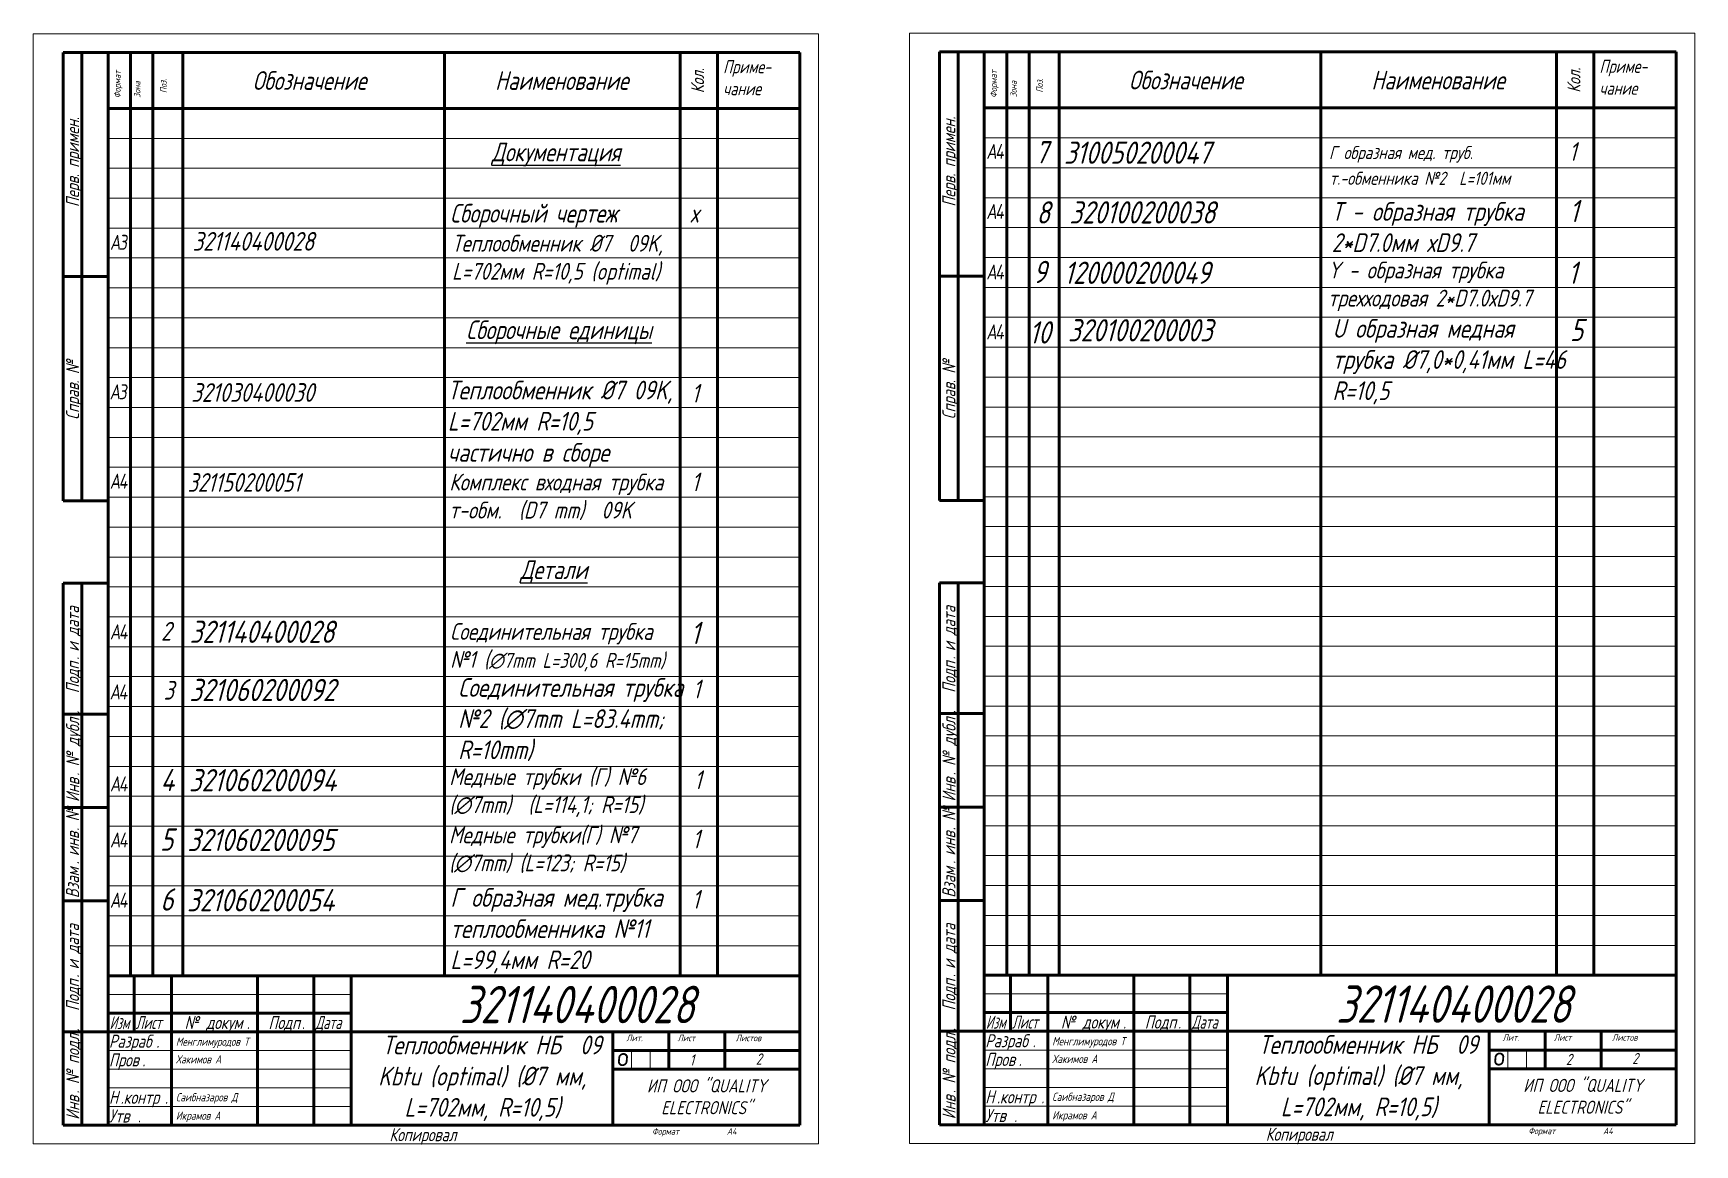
# Model space of a CAD drawing. Header units: millimetres. Extents: x 937859 to 970574, y 987894 to 996517.
# Drawn here: x 966115 to 967003, y 992896 to 993491 of the extents above; entities that cross this region are included whole.
import ezdxf

# ---------------------------------------------------------------- set-up
doc = ezdxf.new("R2010")
doc.units = ezdxf.units.MM
doc.header["$LTSCALE"] = 0.5
doc.linetypes.add('K5LT_BASIC', pattern=[0])
doc.linetypes.add('K5LT_THIN', pattern=[0])
doc.styles.add('KTEXTSTYLE', font='GOST_A.TTF', dxfattribs={"width": 0.96, "oblique": 15, "height": 8})
doc.styles.get("Standard").update_dxf_attribs({"font": 'GOST_A.TTF', "oblique": 15})
doc.styles.add('Table text', font='GOST_A.TTF', dxfattribs={"oblique": 15, "height": 2.8})

msp = doc.modelspace()

# ---------------------------------------------------------------- texts
at = {"style": 'KTEXTSTYLE', "oblique": 15, "width": 0.965}
for s, p in [('и дата', (966139.313, 993160.018)), ('и дата', (966608.027, 993160.266)), ('Подп', (966139.313, 993137.728)), ('. ', (966139.313, 993155.539)), ('Подп', (966608.027, 993137.975)), ('. ', (966608.027, 993155.786)), ('.', (966139.384, 993126.732)), ('.', (966608.097, 993126.979)), ('дубл', (966139.384, 993109.404)), ('дубл', (966608.097, 993109.651)), ('. № ', (966139.384, 993093.524)), ('. № ', (966608.097, 993093.772)), ('Инв', (966139.384, 993079.557)), ('Инв', (966608.097, 993079.805)), ('. №', (966139.313, 993064.094)), ('. №', (966608.027, 993064.342)), ('инв', (966139.313, 993050.63)), ('инв', (966608.027, 993050.878)), ('Взам', (966139.313, 993028.098)), ('. ', (966139.313, 993046.15)), ('Взам', (966608.027, 993028.346)), ('. ', (966608.027, 993046.398)), ('и дата', (966139.313, 992990.018)), ('и дата', (966608.027, 992990.266)), ('. ', (966139.313, 992985.539)), ('. ', (966608.027, 992985.786)), ('Подп', (966139.313, 992967.728)), ('Подп', (966608.027, 992967.975)), ('подл', (966139.384, 992939.404)), ('.', (966139.384, 992956.732)), ('подл', (966608.097, 992939.651)), ('.', (966608.097, 992956.979)), ('. № ', (966139.384, 992923.524)), ('. № ', (966608.097, 992923.772)), ('Инв', (966139.384, 992909.557)), ('Инв', (966608.097, 992909.805))]:
    msp.add_text(s, height=7, rotation=90.000003, dxfattribs=at).set_placement(p)
at = {"style": 'KTEXTSTYLE', "oblique": 15}
for s, width, p in [('Изм', 0.797, (966155.583, 992957.995)), ('Лист', 0.816, (966169.555, 992958.065)), ('№ ', 0.965, (966195.721, 992958.065)), ('докум', 0.965, (966207.255, 992958.065)), ('Подп', 0.965, (966240.574, 992958.065)), ('Дата', 0.816, (966265.682, 992958.06)), ('Изм', 0.797, (966624.296, 992958.243)), ('.', 0.797, (966636.361, 992958.243)), ('Лист', 0.816, (966638.268, 992958.313)), ('№ ', 0.965, (966664.435, 992958.313)), ('докум', 0.965, (966675.968, 992958.313)), ('.', 0.965, (966697.642, 992958.313)), ('Подп', 0.965, (966709.287, 992958.313)), ('.', 0.965, (966727.098, 992958.313)), ('Дата', 0.816, (966734.395, 992958.308)), ('Разраб', 0.965, (966155.279, 992948.065)), ('.', 0.797, (966167.648, 992957.995)), ('.', 0.965, (966228.929, 992958.065)), ('.', 0.965, (966258.385, 992958.065)), ('Разраб', 0.965, (966623.992, 992948.313)), ('Пров', 0.965, (966155.279, 992938.065)), ('.', 0.965, (966180.574, 992948.065)), ('Пров', 0.965, (966623.992, 992938.313)), ('.', 0.965, (966649.287, 992948.313)), ('.', 0.965, (966173.09, 992938.065)), ('.', 0.965, (966641.803, 992938.313)), ('Н', 0.965, (966155.279, 992918.065)), ('Н', 0.965, (966623.992, 992918.313)), ('Утв', 0.965, (966155.279, 992908.065)), ('.', 0.965, (966161.502, 992918.065)), ('контр', 0.965, (966163.084, 992918.065)), ('.', 0.965, (966185.187, 992918.065)), ('Утв', 0.965, (966623.992, 992908.313)), ('.', 0.965, (966630.215, 992918.313)), ('контр', 0.965, (966631.797, 992918.313)), ('.', 0.965, (966653.9, 992918.313)), ('.', 0.965, (966170.676, 992908.065)), ('.', 0.965, (966639.389, 992908.313)), ('Копировал', 0.965, (966305.279, 992898.06)), ('Копировал', 0.965, (966773.992, 992898.308))]:
    msp.add_text(s, height=7, dxfattribs=dict(at, width=width)).set_placement(p)
at = {"attachment_point": 1, "style": 'KTEXTSTYLE'}
for s, insert, char_height, width in [('{\\Q15;\\W0.965;Приме-}', (966483.762, 993476.415), 7, 45.10717), ('{\\Q15;\\W0.965;Приме-}', (966952.475, 993476.662), 7, 45.10717), ('{\\Q15;\\W0.965;Обозначение}', (966232.118, 993470.55), 10, 90.64879), ('{\\Q15;\\W0.965;Наименование}', (966361.811, 993470.55), 10, 64.65555), ('{\\Q15;\\W0.965;Обозначение}', (966700.831, 993470.798), 10, 90.64879), ('{\\Q15;\\W0.965;Наименование}', (966830.524, 993470.798), 10, 64.65555), ('{\\Q15;\\W0.965;чание}', (966483.762, 993464.686), 7, 50.46796), ('{\\Q15;\\W0.965;чание}', (966952.475, 993464.934), 7, 50.46796), ('{\\Q15;\\W0.965;\\LДокументация}', (966359.958, 993432.326), 10, 73.33507), ('{\\Q15;\\W0.965;Сборочный чертеж}', (966337.762, 993399.55), 10, 148.01606), ('{\\Q15;\\W0.965;\\LСборочные единицы}', (966346.351, 993337.177), 10, 126.27359), ('{\\Q15;\\W0.965;\\LДетали}', (966375.241, 993208.83), 10, 40.88115)]:
    msp.add_mtext(s, dxfattribs=dict(at, insert=insert, char_height=char_height, width=width))
at = {"char_height": 5, "attachment_point": 1, "rotation": 90, "style": 'KTEXTSTYLE'}
for s, insert in [('\\H3.5;\\W0.965;\\Q15;\\Q15;\\W0.946;Формат', (966157.996, 993456.033)), ('\\H3.5;\\W0.965;\\Q15;\\Q15;\\W0.946;Формат', (966626.709, 993456.281)), ('\\H3.5;\\W0.965;\\Q15;\\Q15;Зона', (966168.608, 993456.31)), ('\\H3.5;\\W0.965;\\Q15;\\Q15;Поз.', (966182.608, 993458.857)), ('\\H3.5;\\W0.965;\\Q15;\\Q15;Зона', (966637.322, 993456.558)), ('\\H3.5;\\W0.965;\\Q15;\\Q15;Поз.', (966651.322, 993459.104))]:
    msp.add_mtext(s, dxfattribs=dict(at, insert=insert))
at = {"char_height": 7, "attachment_point": 1, "style": 'KTEXTSTYLE'}
for s, insert, width, rotation in [('{\\Q15;\\W0.965;Кол.}', (966466.608, 993458.764), 23.47075, 90), ('{\\Q15;\\W0.965;Кол.}', (966935.322, 993459.012), 23.47075, 90), ('{\\Q15;\\W0.965;Перв. примен.}', (966132.308, 993397.836), 79.52135, 90.000003), ('{\\Q15;\\W0.965;Перв. примен.}', (966601.022, 993398.084), 79.52135, 90.000003), ('{\\Q15;\\W0.965;Справ. №}', (966132.308, 993284.063), 58.18247, 90.000003), ('{\\Q15;\\W0.965;Справ. №}', (966601.022, 993284.311), 58.18247, 90.000003)]:
    msp.add_mtext(s, dxfattribs=dict(at, insert=insert, width=width, rotation=rotation))
at = {"attachment_point": 1, "style": 'KTEXTSTYLE'}
for s, insert, char_height in [('{\\Q9;\\W0.965;\\T0.75;А4}', (966624.55, 993431.617), 8), ('{\\H2x;\\Q15;\\W0.965;1}', (966936.178, 993432.539), 5), ('{\\Q15;\\W0.965;х}', (966466.164, 993399.55), 10), ('{\\Q9;\\W0.965;\\T0.75;А4}', (966624.55, 993399.507), 8), ('{\\Q9;\\W0.965;\\T0.75;А3}', (966155.837, 993383.015), 8), ('{\\Q9;\\W0.965;\\T0.75;А4}', (966624.55, 993367.12), 8), ('{\\Q9;\\W0.965;\\T0.75;А4}', (966624.55, 993335.075), 8), ('{\\Q9;\\W0.965;\\T0.75;А3}', (966155.674, 993303.015), 8), ('{\\H2x;\\Q15;\\W0.965;1}', (966466.825, 993303.265), 5), ('{\\Q9;\\W0.965;\\T0.75;А4}', (966155.746, 993255.209), 8), ('{\\H2x;\\Q15;\\W0.965;1}', (966466.825, 993255.825), 5), ('{\\Q9;\\W0.965;\\T0.75;А4}', (966155.837, 993174.613), 8), ('{\\Q9;\\W0.965;\\T0.75;А4}', (966155.697, 993142.459), 8), ('{\\H2x;\\Q15;\\W0.965;3}', (966184.476, 993144.323), 5), ('{\\H2x;\\Q15;\\W0.965;1}', (966467.594, 993145.003), 5), ('{\\Q9;\\W0.965;\\T0.75;А4}', (966155.837, 993093.235), 8), ('{\\H2x;\\Q15;\\W0.965;1}', (966468.265, 993096.473), 5), ('{\\Q9;\\W0.965;\\T0.75;А4}', (966155.837, 993063.251), 8), ('{\\H2x;\\Q15;\\W0.965;1}', (966467.281, 993064.736), 5), ('{\\Q9;\\W0.965;\\T0.75;А4}', (966155.837, 993031.029), 8), ('{\\H2x;\\Q15;\\W0.965;1}', (966467.111, 993032.473), 5), ('\\H3.5;\\W0.965;\\Q15;\\Q15;Лит.', (966431.983, 992955.07), 5), ('\\H3.5;\\W0.965;\\Q15;\\Q15;Лист', (966459.413, 992955.07), 5), ('\\H3.5;\\W0.965;\\Q15;\\Q15;Листов', (966490.523, 992955.07), 5), ('\\H3.5;\\W0.965;\\Q15;\\Q15;Лит.', (966900.696, 992955.318), 5), ('\\H3.5;\\W0.965;\\Q15;\\Q15;Лист', (966928.126, 992955.318), 5), ('\\H3.5;\\W0.965;\\Q15;\\Q15;Листов', (966959.236, 992955.318), 5), ('{\\Q15;\\W0.965;1}', (966465.904, 992944.592), 6), ('{\\Q15;\\W0.965;2}', (966501.265, 992945.05), 6), ('{\\Q15;\\W0.965;2}', (966934.617, 992944.84), 6), ('{\\Q15;\\W0.965;2}', (966969.978, 992945.298), 6), ('\\H3.5;\\W0.965;\\Q15;\\Q15;Формат', (966445.762, 992905.07), 5), ('\\H3.5;\\W0.965;\\Q15;\\Q15;A4', (966485.762, 992905.07), 5), ('\\H3.5;\\W0.965;\\Q15;\\Q15;Формат', (966914.475, 992905.318), 5), ('\\H3.5;\\W0.965;\\Q15;\\Q15;A4', (966954.475, 992905.318), 5)]:
    msp.add_mtext(s, dxfattribs=dict(at, insert=insert, char_height=char_height))
at = {"attachment_point": 1, "style": 'Table text'}
for s, width, gutter_width, heights, insert, char_height in [('7', 3.95012, 13.929, [0], (966650.72, 993433.158), 11.9), ('310050200047', 48.47861, 13.929, [0], (966666.114, 993432.894), 11.9), ('Г образная мед. труб. ', 124.13268, 13.929, [0], (966807.853, 993430.512), 7), ('т.-обменника №2  L=101мм', 124.13268, 13.929, [0], (966808.165, 993416.749), 7), ('8', 3.95012, 13.929, [0], (966651.321, 993400.943), 11.9), ('320100200038', 48.47861, 13.929, [0], (966669.007, 993400.958), 11.9), ('Т - образная трубка 2*D7.0мм хD9.7', 124.45131, 0, [36.364], (966809.314, 993400.498), 10), ('1', 4.39678, 13.929, [0], (966936.378, 993401.665), 11.9), ('9', 3.95012, 13.929, [0], (966649.596, 993369.098), 11.9), ('120000200049', 48.47861, 13.929, [0], (966666.123, 993368.662), 11.9), ('Y - образная трубка трехходовая 2*D7.0хD9.7', 126, 13.929, [0], (966807.278, 993368.641), 9), ('1', 4.39678, 13.929, [0], (966935.697, 993368.669), 11.9), ('10', 3.95012, 13.929, [0], (966647.475, 993336.731), 11.9), ('320100200003', 48.47861, 13.929, [0], (966668.185, 993337.882), 11.9), ('U образная медная трубка %%C7,0*0,41мм L=46 R=10,5', 125.09557, 13.929, [0], (966809.709, 993337.945), 10), ('5', 4.39678, 13.929, [0], (966936.735, 993338.048), 11.9), ('Теплообменник %%C7 09K, L=702мм R=10,5 частично в сборе', 125.79032, 13.929, [0], (966336.513, 993304.936), 10), ('2', 3.95012, 13.929, [0], (966183.107, 993175.921), 10), ('321140400028', 48.47861, 13.929, [0], (966198.447, 993176.575), 11.9), ('Соединительная трубка №1 ({\\H0.88889x;∅7mm L=300,6 R=15mm)}', 125.75919, 13.929, [0], (966337.758, 993175.304), 9), ('1', 4.39678, 13.929, [0], (966466.299, 993175.956), 11.9), ('Соединительная трубка №2 (∅7mm L=83.4mm; R=10mm)', 124.48018, 13.929, [0], (966342.075, 993145.817), 10), ('321060200092', 48.47861, 13.929, [0], (966198.321, 993145.413), 11.9), ('4', 3.95012, 13.929, [0], (966182.852, 993097.27), 11.9), ('321060200094', 48.47861, 13.929, [0], (966198.047, 993097.16), 11.9), ('Медные трубки (Г) №6   (∅7mm)  (L=114,1; R=15)', 132.33917, 13.929, [0], (966337.286, 993097.636), 9), ('Медные трубки(Г) №7 (∅7mm) (L=123; R=15)', 132.78675, 13.929, [0], (966337.186, 993066.467), 9), ('5', 3.95012, 13.929, [0], (966182.62, 993065.401), 11.9), ('321060200095', 48.47861, 13.929, [0], (966197.273, 993065.195), 11.9), ('6', 3.95012, 13.929, [0], (966182.729, 993033.341), 11.9), ('321060200054', 48.47861, 13.929, [0], (966197.029, 993032.956), 11.9), ('Г образная мед.трубка теплообменника №11 L=99,4мм R=20', 130.02493, 13.929, [0], (966337.894, 993033.468), 10)]:
    msp.add_mtext_dynamic_manual_height_columns(s, width=width, gutter_width=gutter_width, heights=heights, dxfattribs=dict(at, insert=insert, char_height=char_height))
at = {"attachment_point": 1}
for s, insert, char_height, width in [('  321140400028', (966189.703, 993384.516), 10, 91.95764), ('Теплообменник %%C7  09K, L=702мм R=10,5 (optimal) ', (966338.775, 993382.995), 9, 128.15758), ('321030400030', (966199.255, 993303.646), 10, 233.4629)]:
    msp.add_mtext(s, dxfattribs=dict(at, insert=insert, char_height=char_height, width=width))
for s, width, gutter_width, insert, char_height in [('{\\W0.965;321150200051}', 254.09307, 0.554, (966197.316, 993255.523), 10), ('Комплекс входная трубка т-обм.  (D7 mm)  09K ', 128.39514, 0.554, (966337.308, 993255.219), 9), ('Менглимуродов Т', 55.59894, 1, (966191.09, 992953.522), 4.4), ('Менглимуродов Т', 55.59894, 1, (966659.803, 992953.77), 4.4), ('Хакимов А', 61.42968, 1, (966191.09, 992944.086), 4.4), ('{\\fGOST Common|b0|i0|c0|p34;\\Q5;o}', 5, 1, (966426.421, 992948.218), 10), ('Хакимов А', 61.42968, 1, (966659.803, 992944.334), 4.4), ('{\\fGOST Common|b0|i0|c0|p34;\\Q5;o}', 5, 1, (966895.134, 992948.466), 10), ('\\pxqc;ИП ООО "QUALITY \\PELECTRONICS"', 126.37678, 0.187, (966411.751, 992931.177), 7), ('\\pxqc;ИП ООО "QUALITY \\PELECTRONICS"', 126.37678, 0.187, (966880.464, 992931.424), 7), ('Саибназаров Д', 54.41751, 1, (966191.09, 992923.796), 4.4), ('Саибназаров Д', 54.41751, 1, (966659.803, 992924.044), 4.4), ('Икрамов А', 56.63318, 1, (966191.09, 992913.921), 4.4), ('Икрамов А', 56.63318, 1, (966659.803, 992914.168), 4.4)]:
    msp.add_mtext_dynamic_manual_height_columns(s, width=width, gutter_width=gutter_width, heights=[0], dxfattribs=dict(at, insert=insert, char_height=char_height))
at = {"lineweight": 25, "attachment_point": 1}
for s, width, insert, char_height in [('{\\W0.965;   321140400028}', 458.28124, (966313.237, 992981.192), 20), ('{\\W0.965;   321140400028}', 458.28124, (966781.951, 992981.439), 20), ('\\pxqc;  Теплообменник НБ  09 Kbtu (optimal) (%%C7 мм, L=702мм, R=10,5)            ', 130, (966290, 992954.557), 10), ('\\pxqc;  Теплообменник НБ  09 Kbtu (optimal) (%%C7 мм, L=702мм, R=10,5)            ', 130, (966758.713, 992954.804), 10)]:
    msp.add_mtext_dynamic_manual_height_columns(s, width=width, gutter_width=42.285, heights=[0], dxfattribs=dict(at, insert=insert, char_height=char_height))

# ---------------------------------------------------------------- linework, layer by layer
at = {"linetype": 'K5LT_THIN', "lineweight": 18}
for p, q in [((966114.762, 993490.617), (966534.762, 993490.617)), ((966114.762, 992896.617), (966114.762, 993490.617)), ((966534.762, 993490.617), (966534.762, 992896.617)), ((966583.475, 993490.865), (967003.475, 993490.865)), ((966583.475, 992896.865), (966583.475, 993490.865)), ((967003.475, 993490.865), (967003.475, 992896.865)), ((966154.762, 993434.617), (966166.762, 993434.617)), ((966166.762, 993434.617), (966178.762, 993434.617)), ((966178.762, 993434.617), (966194.762, 993434.617)), ((966194.762, 993434.617), (966334.762, 993434.617)), ((966334.762, 993434.617), (966460.762, 993434.617)), ((966460.762, 993434.617), (966480.762, 993434.617)), ((966480.762, 993434.617), (966524.762, 993434.617)), ((966623.475, 993434.865), (966635.475, 993434.865)), ((966635.475, 993434.865), (966647.475, 993434.865)), ((966647.475, 993434.865), (966663.475, 993434.865)), ((966663.475, 993434.865), (966803.475, 993434.865)), ((966803.475, 993434.865), (966929.475, 993434.865)), ((966929.475, 993434.865), (966949.475, 993434.865)), ((966949.475, 993434.865), (966993.475, 993434.865)), ((966154.762, 993418.617), (966166.762, 993418.617)), ((966166.762, 993418.617), (966178.762, 993418.617)), ((966178.762, 993418.617), (966194.762, 993418.617)), ((966194.762, 993418.617), (966334.762, 993418.617)), ((966334.762, 993418.617), (966460.762, 993418.617)), ((966460.762, 993418.617), (966480.762, 993418.617)), ((966480.762, 993418.617), (966524.762, 993418.617)), ((966623.475, 993418.865), (966635.475, 993418.865)), ((966635.475, 993418.865), (966647.475, 993418.865)), ((966647.475, 993418.865), (966663.475, 993418.865)), ((966663.475, 993418.865), (966803.475, 993418.865)), ((966803.475, 993418.865), (966929.475, 993418.865)), ((966929.475, 993418.865), (966949.475, 993418.865)), ((966949.475, 993418.865), (966993.475, 993418.865)), ((966154.762, 993402.617), (966166.762, 993402.617)), ((966166.762, 993402.617), (966178.762, 993402.617)), ((966178.762, 993402.617), (966194.762, 993402.617)), ((966194.762, 993402.617), (966334.762, 993402.617)), ((966334.762, 993402.617), (966460.762, 993402.617)), ((966460.762, 993402.617), (966480.762, 993402.617)), ((966480.762, 993402.617), (966524.762, 993402.617)), ((966623.475, 993402.865), (966635.475, 993402.865)), ((966635.475, 993402.865), (966647.475, 993402.865)), ((966647.475, 993402.865), (966663.475, 993402.865)), ((966663.475, 993402.865), (966803.475, 993402.865)), ((966803.475, 993402.865), (966929.475, 993402.865)), ((966929.475, 993402.865), (966949.475, 993402.865)), ((966949.475, 993402.865), (966993.475, 993402.865)), ((966154.762, 993386.617), (966166.762, 993386.617)), ((966166.762, 993386.617), (966178.762, 993386.617)), ((966178.762, 993386.617), (966194.762, 993386.617)), ((966194.762, 993386.617), (966334.762, 993386.617)), ((966334.762, 993386.617), (966460.762, 993386.617)), ((966460.762, 993386.617), (966480.762, 993386.617)), ((966480.762, 993386.617), (966524.762, 993386.617)), ((966623.475, 993386.865), (966635.475, 993386.865)), ((966635.475, 993386.865), (966647.475, 993386.865)), ((966647.475, 993386.865), (966663.475, 993386.865)), ((966663.475, 993386.865), (966803.475, 993386.865)), ((966803.475, 993386.865), (966929.475, 993386.865)), ((966929.475, 993386.865), (966949.475, 993386.865)), ((966949.475, 993386.865), (966993.475, 993386.865)), ((966154.762, 993370.617), (966166.762, 993370.617)), ((966166.762, 993370.617), (966178.762, 993370.617)), ((966178.762, 993370.617), (966194.762, 993370.617)), ((966194.762, 993370.617), (966334.762, 993370.617)), ((966334.762, 993370.617), (966460.762, 993370.617)), ((966460.762, 993370.617), (966480.762, 993370.617)), ((966480.762, 993370.617), (966524.762, 993370.617)), ((966623.475, 993370.865), (966635.475, 993370.865)), ((966635.475, 993370.865), (966647.475, 993370.865)), ((966647.475, 993370.865), (966663.475, 993370.865)), ((966663.475, 993370.865), (966803.475, 993370.865)), ((966803.475, 993370.865), (966929.475, 993370.865)), ((966929.475, 993370.865), (966949.475, 993370.865)), ((966949.475, 993370.865), (966993.475, 993370.865)), ((966154.762, 993354.617), (966166.762, 993354.617)), ((966166.762, 993354.617), (966178.762, 993354.617)), ((966178.762, 993354.617), (966194.762, 993354.617)), ((966194.762, 993354.617), (966334.762, 993354.617)), ((966334.762, 993354.617), (966460.762, 993354.617)), ((966460.762, 993354.617), (966480.762, 993354.617)), ((966480.762, 993354.617), (966524.762, 993354.617)), ((966623.475, 993354.865), (966635.475, 993354.865)), ((966635.475, 993354.865), (966647.475, 993354.865)), ((966647.475, 993354.865), (966663.475, 993354.865)), ((966663.475, 993354.865), (966803.475, 993354.865)), ((966803.475, 993354.865), (966929.475, 993354.865)), ((966929.475, 993354.865), (966949.475, 993354.865)), ((966949.475, 993354.865), (966993.475, 993354.865)), ((966154.762, 993338.617), (966166.762, 993338.617)), ((966166.762, 993338.617), (966178.762, 993338.617)), ((966178.762, 993338.617), (966194.762, 993338.617)), ((966194.762, 993338.617), (966334.762, 993338.617)), ((966334.762, 993338.617), (966460.762, 993338.617)), ((966460.762, 993338.617), (966480.762, 993338.617)), ((966480.762, 993338.617), (966524.762, 993338.617)), ((966623.475, 993338.865), (966635.475, 993338.865)), ((966635.475, 993338.865), (966647.475, 993338.865)), ((966647.475, 993338.865), (966663.475, 993338.865)), ((966663.475, 993338.865), (966803.475, 993338.865)), ((966803.475, 993338.865), (966929.475, 993338.865)), ((966929.475, 993338.865), (966949.475, 993338.865)), ((966949.475, 993338.865), (966993.475, 993338.865)), ((966154.762, 993322.617), (966166.762, 993322.617)), ((966166.762, 993322.617), (966178.762, 993322.617)), ((966178.762, 993322.617), (966194.762, 993322.617)), ((966194.762, 993322.617), (966334.762, 993322.617)), ((966334.762, 993322.617), (966460.762, 993322.617)), ((966460.762, 993322.617), (966480.762, 993322.617)), ((966480.762, 993322.617), (966524.762, 993322.617)), ((966623.475, 993322.865), (966635.475, 993322.865)), ((966635.475, 993322.865), (966647.475, 993322.865)), ((966647.475, 993322.865), (966663.475, 993322.865)), ((966663.475, 993322.865), (966803.475, 993322.865)), ((966803.475, 993322.865), (966929.475, 993322.865)), ((966929.475, 993322.865), (966949.475, 993322.865)), ((966949.475, 993322.865), (966993.475, 993322.865)), ((966154.762, 993306.617), (966166.762, 993306.617)), ((966166.762, 993306.617), (966178.762, 993306.617)), ((966178.762, 993306.617), (966194.762, 993306.617)), ((966194.762, 993306.617), (966334.762, 993306.617)), ((966334.762, 993306.617), (966460.762, 993306.617)), ((966460.762, 993306.617), (966480.762, 993306.617)), ((966480.762, 993306.617), (966524.762, 993306.617)), ((966623.475, 993306.865), (966635.475, 993306.865)), ((966635.475, 993306.865), (966647.475, 993306.865)), ((966647.475, 993306.865), (966663.475, 993306.865)), ((966663.475, 993306.865), (966803.475, 993306.865)), ((966803.475, 993306.865), (966929.475, 993306.865)), ((966929.475, 993306.865), (966949.475, 993306.865)), ((966949.475, 993306.865), (966993.475, 993306.865)), ((966154.762, 993290.617), (966166.762, 993290.617)), ((966166.762, 993290.617), (966178.762, 993290.617)), ((966178.762, 993290.617), (966194.762, 993290.617)), ((966194.762, 993290.617), (966334.762, 993290.617)), ((966334.762, 993290.617), (966460.762, 993290.617)), ((966460.762, 993290.617), (966480.762, 993290.617)), ((966480.762, 993290.617), (966524.762, 993290.617)), ((966623.475, 993290.865), (966635.475, 993290.865)), ((966635.475, 993290.865), (966647.475, 993290.865)), ((966647.475, 993290.865), (966663.475, 993290.865)), ((966663.475, 993290.865), (966803.475, 993290.865)), ((966803.475, 993290.865), (966929.475, 993290.865)), ((966929.475, 993290.865), (966949.475, 993290.865)), ((966949.475, 993290.865), (966993.475, 993290.865)), ((966154.762, 993274.617), (966166.762, 993274.617)), ((966166.762, 993274.617), (966178.762, 993274.617)), ((966178.762, 993274.617), (966194.762, 993274.617)), ((966194.762, 993274.617), (966334.762, 993274.617)), ((966334.762, 993274.617), (966460.762, 993274.617)), ((966460.762, 993274.617), (966480.762, 993274.617)), ((966480.762, 993274.617), (966524.762, 993274.617)), ((966623.475, 993274.865), (966635.475, 993274.865)), ((966635.475, 993274.865), (966647.475, 993274.865)), ((966647.475, 993274.865), (966663.475, 993274.865)), ((966663.475, 993274.865), (966803.475, 993274.865)), ((966803.475, 993274.865), (966929.475, 993274.865)), ((966929.475, 993274.865), (966949.475, 993274.865)), ((966949.475, 993274.865), (966993.475, 993274.865)), ((966154.762, 993258.617), (966166.762, 993258.617)), ((966166.762, 993258.617), (966178.762, 993258.617)), ((966178.762, 993258.617), (966194.762, 993258.617)), ((966194.762, 993258.617), (966334.762, 993258.617)), ((966334.762, 993258.617), (966460.762, 993258.617)), ((966460.762, 993258.617), (966480.762, 993258.617)), ((966480.762, 993258.617), (966524.762, 993258.617)), ((966623.475, 993258.865), (966635.475, 993258.865)), ((966635.475, 993258.865), (966647.475, 993258.865)), ((966647.475, 993258.865), (966663.475, 993258.865)), ((966663.475, 993258.865), (966803.475, 993258.865)), ((966803.475, 993258.865), (966929.475, 993258.865)), ((966929.475, 993258.865), (966949.475, 993258.865)), ((966949.475, 993258.865), (966993.475, 993258.865)), ((966154.762, 993242.617), (966166.762, 993242.617)), ((966166.762, 993242.617), (966178.762, 993242.617)), ((966178.762, 993242.617), (966194.762, 993242.617)), ((966194.762, 993242.617), (966334.762, 993242.617)), ((966334.762, 993242.617), (966460.762, 993242.617)), ((966460.762, 993242.617), (966480.762, 993242.617)), ((966480.762, 993242.617), (966524.762, 993242.617)), ((966623.475, 993242.865), (966635.475, 993242.865)), ((966635.475, 993242.865), (966647.475, 993242.865)), ((966647.475, 993242.865), (966663.475, 993242.865)), ((966663.475, 993242.865), (966803.475, 993242.865)), ((966803.475, 993242.865), (966929.475, 993242.865)), ((966929.475, 993242.865), (966949.475, 993242.865)), ((966949.475, 993242.865), (966993.475, 993242.865)), ((966154.762, 993226.617), (966166.762, 993226.617)), ((966166.762, 993226.617), (966178.762, 993226.617)), ((966178.762, 993226.617), (966194.762, 993226.617)), ((966194.762, 993226.617), (966334.762, 993226.617)), ((966334.762, 993226.617), (966460.762, 993226.617)), ((966460.762, 993226.617), (966480.762, 993226.617)), ((966480.762, 993226.617), (966524.762, 993226.617)), ((966623.475, 993226.865), (966635.475, 993226.865)), ((966635.475, 993226.865), (966647.475, 993226.865)), ((966647.475, 993226.865), (966663.475, 993226.865)), ((966663.475, 993226.865), (966803.475, 993226.865)), ((966803.475, 993226.865), (966929.475, 993226.865)), ((966929.475, 993226.865), (966949.475, 993226.865)), ((966949.475, 993226.865), (966993.475, 993226.865)), ((966154.762, 993210.617), (966166.762, 993210.617)), ((966166.762, 993210.617), (966178.762, 993210.617)), ((966178.762, 993210.617), (966194.762, 993210.617)), ((966194.762, 993210.617), (966334.762, 993210.617)), ((966334.762, 993210.617), (966460.762, 993210.617)), ((966460.762, 993210.617), (966480.762, 993210.617)), ((966480.762, 993210.617), (966524.762, 993210.617)), ((966623.475, 993210.865), (966635.475, 993210.865)), ((966635.475, 993210.865), (966647.475, 993210.865)), ((966647.475, 993210.865), (966663.475, 993210.865)), ((966663.475, 993210.865), (966803.475, 993210.865)), ((966803.475, 993210.865), (966929.475, 993210.865)), ((966929.475, 993210.865), (966949.475, 993210.865)), ((966949.475, 993210.865), (966993.475, 993210.865)), ((966154.762, 993194.617), (966166.762, 993194.617)), ((966166.762, 993194.617), (966178.762, 993194.617)), ((966178.762, 993194.617), (966194.762, 993194.617)), ((966194.762, 993194.617), (966334.762, 993194.617)), ((966334.762, 993194.617), (966460.762, 993194.617)), ((966460.762, 993194.617), (966480.762, 993194.617)), ((966480.762, 993194.617), (966524.762, 993194.617)), ((966623.475, 993194.865), (966635.475, 993194.865)), ((966635.475, 993194.865), (966647.475, 993194.865)), ((966647.475, 993194.865), (966663.475, 993194.865)), ((966663.475, 993194.865), (966803.475, 993194.865)), ((966803.475, 993194.865), (966929.475, 993194.865)), ((966929.475, 993194.865), (966949.475, 993194.865)), ((966949.475, 993194.865), (966993.475, 993194.865)), ((966154.762, 993178.617), (966166.762, 993178.617)), ((966166.762, 993178.617), (966178.762, 993178.617)), ((966178.762, 993178.617), (966194.762, 993178.617)), ((966194.762, 993178.617), (966334.762, 993178.617)), ((966334.762, 993178.617), (966460.762, 993178.617)), ((966460.762, 993178.617), (966480.762, 993178.617)), ((966480.762, 993178.617), (966524.762, 993178.617)), ((966623.475, 993178.865), (966635.475, 993178.865)), ((966635.475, 993178.865), (966647.475, 993178.865)), ((966647.475, 993178.865), (966663.475, 993178.865)), ((966663.475, 993178.865), (966803.475, 993178.865)), ((966803.475, 993178.865), (966929.475, 993178.865)), ((966929.475, 993178.865), (966949.475, 993178.865)), ((966949.475, 993178.865), (966993.475, 993178.865)), ((966154.762, 993162.617), (966166.762, 993162.617)), ((966166.762, 993162.617), (966178.762, 993162.617)), ((966178.762, 993162.617), (966194.762, 993162.617)), ((966194.762, 993162.617), (966334.762, 993162.617)), ((966334.762, 993162.617), (966460.762, 993162.617)), ((966460.762, 993162.617), (966480.762, 993162.617)), ((966480.762, 993162.617), (966524.762, 993162.617)), ((966623.475, 993162.865), (966635.475, 993162.865)), ((966635.475, 993162.865), (966647.475, 993162.865)), ((966647.475, 993162.865), (966663.475, 993162.865)), ((966663.475, 993162.865), (966803.475, 993162.865)), ((966803.475, 993162.865), (966929.475, 993162.865)), ((966929.475, 993162.865), (966949.475, 993162.865)), ((966949.475, 993162.865), (966993.475, 993162.865)), ((966154.762, 993146.617), (966166.762, 993146.617)), ((966166.762, 993146.617), (966178.762, 993146.617)), ((966178.762, 993146.617), (966194.762, 993146.617)), ((966194.762, 993146.617), (966334.762, 993146.617)), ((966334.762, 993146.617), (966460.762, 993146.617)), ((966460.762, 993146.617), (966480.762, 993146.617)), ((966480.762, 993146.617), (966524.762, 993146.617)), ((966623.475, 993146.865), (966635.475, 993146.865)), ((966635.475, 993146.865), (966647.475, 993146.865)), ((966647.475, 993146.865), (966663.475, 993146.865)), ((966663.475, 993146.865), (966803.475, 993146.865)), ((966803.475, 993146.865), (966929.475, 993146.865)), ((966929.475, 993146.865), (966949.475, 993146.865)), ((966949.475, 993146.865), (966993.475, 993146.865)), ((966154.762, 993130.617), (966166.762, 993130.617)), ((966166.762, 993130.617), (966178.762, 993130.617)), ((966178.762, 993130.617), (966194.762, 993130.617)), ((966194.762, 993130.617), (966334.762, 993130.617)), ((966334.762, 993130.617), (966460.762, 993130.617)), ((966460.762, 993130.617), (966480.762, 993130.617)), ((966480.762, 993130.617), (966524.762, 993130.617)), ((966623.475, 993130.865), (966635.475, 993130.865)), ((966635.475, 993130.865), (966647.475, 993130.865)), ((966647.475, 993130.865), (966663.475, 993130.865)), ((966663.475, 993130.865), (966803.475, 993130.865)), ((966803.475, 993130.865), (966929.475, 993130.865)), ((966929.475, 993130.865), (966949.475, 993130.865)), ((966949.475, 993130.865), (966993.475, 993130.865)), ((966154.762, 993114.617), (966166.762, 993114.617)), ((966166.762, 993114.617), (966178.762, 993114.617)), ((966178.762, 993114.617), (966194.762, 993114.617)), ((966194.762, 993114.617), (966334.762, 993114.617)), ((966334.762, 993114.617), (966460.762, 993114.617)), ((966460.762, 993114.617), (966480.762, 993114.617)), ((966480.762, 993114.617), (966524.762, 993114.617)), ((966623.475, 993114.865), (966635.475, 993114.865)), ((966635.475, 993114.865), (966647.475, 993114.865)), ((966647.475, 993114.865), (966663.475, 993114.865)), ((966663.475, 993114.865), (966803.475, 993114.865)), ((966803.475, 993114.865), (966929.475, 993114.865)), ((966929.475, 993114.865), (966949.475, 993114.865)), ((966949.475, 993114.865), (966993.475, 993114.865)), ((966154.762, 993098.617), (966166.762, 993098.617)), ((966166.762, 993098.617), (966178.762, 993098.617)), ((966178.762, 993098.617), (966194.762, 993098.617)), ((966194.762, 993098.617), (966334.762, 993098.617)), ((966334.762, 993098.617), (966460.762, 993098.617)), ((966460.762, 993098.617), (966480.762, 993098.617)), ((966480.762, 993098.617), (966524.762, 993098.617)), ((966623.475, 993098.865), (966635.475, 993098.865)), ((966635.475, 993098.865), (966647.475, 993098.865)), ((966647.475, 993098.865), (966663.475, 993098.865)), ((966663.475, 993098.865), (966803.475, 993098.865)), ((966803.475, 993098.865), (966929.475, 993098.865)), ((966929.475, 993098.865), (966949.475, 993098.865)), ((966949.475, 993098.865), (966993.475, 993098.865)), ((966154.762, 993082.617), (966166.762, 993082.617)), ((966166.762, 993082.617), (966178.762, 993082.617)), ((966178.762, 993082.617), (966194.762, 993082.617)), ((966194.762, 993082.617), (966334.762, 993082.617)), ((966334.762, 993082.617), (966460.762, 993082.617)), ((966460.762, 993082.617), (966480.762, 993082.617)), ((966480.762, 993082.617), (966524.762, 993082.617)), ((966623.475, 993082.865), (966635.475, 993082.865)), ((966635.475, 993082.865), (966647.475, 993082.865)), ((966647.475, 993082.865), (966663.475, 993082.865)), ((966663.475, 993082.865), (966803.475, 993082.865)), ((966803.475, 993082.865), (966929.475, 993082.865)), ((966929.475, 993082.865), (966949.475, 993082.865)), ((966949.475, 993082.865), (966993.475, 993082.865)), ((966154.762, 993066.617), (966166.762, 993066.617)), ((966166.762, 993066.617), (966178.762, 993066.617)), ((966178.762, 993066.617), (966194.762, 993066.617)), ((966194.762, 993066.617), (966334.762, 993066.617)), ((966334.762, 993066.617), (966460.762, 993066.617)), ((966460.762, 993066.617), (966480.762, 993066.617)), ((966480.762, 993066.617), (966524.762, 993066.617)), ((966623.475, 993066.865), (966635.475, 993066.865)), ((966635.475, 993066.865), (966647.475, 993066.865)), ((966647.475, 993066.865), (966663.475, 993066.865)), ((966663.475, 993066.865), (966803.475, 993066.865)), ((966803.475, 993066.865), (966929.475, 993066.865)), ((966929.475, 993066.865), (966949.475, 993066.865)), ((966949.475, 993066.865), (966993.475, 993066.865)), ((966154.762, 993050.617), (966166.762, 993050.617)), ((966166.762, 993050.617), (966178.762, 993050.617)), ((966178.762, 993050.617), (966194.762, 993050.617)), ((966194.762, 993050.617), (966334.762, 993050.617)), ((966334.762, 993050.617), (966460.762, 993050.617)), ((966460.762, 993050.617), (966480.762, 993050.617)), ((966480.762, 993050.617), (966524.762, 993050.617)), ((966623.475, 993050.865), (966635.475, 993050.865)), ((966635.475, 993050.865), (966647.475, 993050.865)), ((966647.475, 993050.865), (966663.475, 993050.865)), ((966663.475, 993050.865), (966803.475, 993050.865)), ((966803.475, 993050.865), (966929.475, 993050.865)), ((966929.475, 993050.865), (966949.475, 993050.865)), ((966949.475, 993050.865), (966993.475, 993050.865)), ((966154.762, 993034.617), (966166.762, 993034.617)), ((966166.762, 993034.617), (966178.762, 993034.617)), ((966178.762, 993034.617), (966194.762, 993034.617)), ((966194.762, 993034.617), (966334.762, 993034.617)), ((966334.762, 993034.617), (966460.762, 993034.617)), ((966460.762, 993034.617), (966480.762, 993034.617)), ((966480.762, 993034.617), (966524.762, 993034.617)), ((966623.475, 993034.865), (966635.475, 993034.865)), ((966635.475, 993034.865), (966647.475, 993034.865)), ((966647.475, 993034.865), (966663.475, 993034.865)), ((966663.475, 993034.865), (966803.475, 993034.865)), ((966803.475, 993034.865), (966929.475, 993034.865)), ((966929.475, 993034.865), (966949.475, 993034.865)), ((966949.475, 993034.865), (966993.475, 993034.865)), ((966154.762, 993018.617), (966166.762, 993018.617)), ((966166.762, 993018.617), (966178.762, 993018.617)), ((966178.762, 993018.617), (966194.762, 993018.617)), ((966194.762, 993018.617), (966334.762, 993018.617)), ((966334.762, 993018.617), (966460.762, 993018.617)), ((966460.762, 993018.617), (966480.762, 993018.617)), ((966480.762, 993018.617), (966524.762, 993018.617)), ((966623.475, 993018.865), (966635.475, 993018.865)), ((966635.475, 993018.865), (966647.475, 993018.865)), ((966647.475, 993018.865), (966663.475, 993018.865)), ((966663.475, 993018.865), (966803.475, 993018.865)), ((966803.475, 993018.865), (966929.475, 993018.865)), ((966929.475, 993018.865), (966949.475, 993018.865)), ((966949.475, 993018.865), (966993.475, 993018.865)), ((966154.762, 993002.617), (966166.762, 993002.617)), ((966166.762, 993002.617), (966178.762, 993002.617)), ((966178.762, 993002.617), (966194.762, 993002.617)), ((966194.762, 993002.617), (966334.762, 993002.617)), ((966334.762, 993002.617), (966460.762, 993002.617)), ((966460.762, 993002.617), (966480.762, 993002.617)), ((966480.762, 993002.617), (966524.762, 993002.617)), ((966623.475, 993002.865), (966635.475, 993002.865)), ((966635.475, 993002.865), (966647.475, 993002.865)), ((966647.475, 993002.865), (966663.475, 993002.865)), ((966663.475, 993002.865), (966803.475, 993002.865)), ((966803.475, 993002.865), (966929.475, 993002.865)), ((966929.475, 993002.865), (966949.475, 993002.865)), ((966949.475, 993002.865), (966993.475, 993002.865)), ((966154.762, 992986.617), (966166.762, 992986.617)), ((966166.762, 992986.617), (966178.762, 992986.617)), ((966178.762, 992986.617), (966194.762, 992986.617)), ((966194.762, 992986.617), (966334.762, 992986.617)), ((966334.762, 992986.617), (966460.762, 992986.617)), ((966460.762, 992986.617), (966480.762, 992986.617)), ((966480.762, 992986.617), (966524.762, 992986.617)), ((966623.475, 992986.865), (966635.475, 992986.865)), ((966635.475, 992986.865), (966647.475, 992986.865)), ((966647.475, 992986.865), (966663.475, 992986.865)), ((966663.475, 992986.865), (966803.475, 992986.865)), ((966803.475, 992986.865), (966929.475, 992986.865)), ((966929.475, 992986.865), (966949.475, 992986.865)), ((966949.475, 992986.865), (966993.475, 992986.865)), ((966154.762, 992976.617), (966284.762, 992976.617)), ((966623.475, 992976.865), (966753.475, 992976.865)), ((966154.762, 992946.617), (966188.762, 992946.617)), ((966188.762, 992946.617), (966234.762, 992946.617)), ((966234.762, 992946.617), (966264.762, 992946.617)), ((966264.762, 992946.617), (966284.762, 992946.617)), ((966434.691, 992936.617), (966434.691, 992946.617)), ((966444.726, 992936.617), (966444.726, 992946.617)), ((966623.475, 992946.865), (966657.475, 992946.865)), ((966657.475, 992946.865), (966703.475, 992946.865)), ((966703.475, 992946.865), (966733.475, 992946.865)), ((966733.475, 992946.865), (966753.475, 992946.865)), ((966903.404, 992936.865), (966903.404, 992946.865)), ((966913.439, 992936.865), (966913.439, 992946.865)), ((966154.762, 992936.617), (966188.762, 992936.617)), ((966188.762, 992936.617), (966234.762, 992936.617)), ((966234.762, 992936.617), (966264.762, 992936.617)), ((966264.762, 992936.617), (966284.762, 992936.617)), ((966623.475, 992936.865), (966657.475, 992936.865)), ((966657.475, 992936.865), (966703.475, 992936.865)), ((966703.475, 992936.865), (966733.475, 992936.865)), ((966733.475, 992936.865), (966753.475, 992936.865)), ((966154.762, 992926.617), (966284.762, 992926.617)), ((966623.475, 992926.865), (966753.475, 992926.865)), ((966154.762, 992916.617), (966284.762, 992916.617)), ((966623.475, 992916.865), (966753.475, 992916.865)), ((966534.762, 992896.617), (966114.762, 992896.617)), ((967003.475, 992896.865), (966583.475, 992896.865))]:
    msp.add_line(p, q, dxfattribs=at)
at = {"linetype": 'K5LT_BASIC', "lineweight": 60}
for p, q in [((966130.762, 993240.617), (966130.762, 993480.617)), ((966154.762, 993480.617), (966130.762, 993480.617)), ((966140.762, 993240.617), (966140.762, 993480.617)), ((966154.762, 993480.617), (966524.762, 993480.617)), ((966154.762, 992906.617), (966154.762, 993480.617)), ((966166.762, 993480.617), (966166.762, 993450.617)), ((966178.762, 993480.617), (966178.762, 993450.617)), ((966194.762, 993480.617), (966194.762, 993450.617)), ((966334.762, 993480.617), (966334.762, 993450.617)), ((966460.762, 993480.617), (966460.762, 993450.617)), ((966480.762, 993480.617), (966480.762, 993450.617)), ((966524.762, 993480.617), (966524.762, 992906.617)), ((966599.475, 993240.865), (966599.475, 993480.865)), ((966623.475, 993480.865), (966599.475, 993480.865)), ((966609.475, 993240.865), (966609.475, 993480.865)), ((966623.475, 993480.865), (966993.475, 993480.865)), ((966623.475, 992906.865), (966623.475, 993480.865)), ((966635.475, 993480.865), (966635.475, 993450.865)), ((966647.475, 993480.865), (966647.475, 993450.865)), ((966663.475, 993480.865), (966663.475, 993450.865)), ((966803.475, 993480.865), (966803.475, 993450.865)), ((966929.475, 993480.865), (966929.475, 993450.865)), ((966949.475, 993480.865), (966949.475, 993450.865)), ((966993.475, 993480.865), (966993.475, 992906.865)), ((966154.762, 993450.617), (966524.762, 993450.617)), ((966166.762, 993450.617), (966166.762, 993434.617)), ((966178.762, 993450.617), (966178.762, 993434.617)), ((966194.762, 993450.617), (966194.762, 993434.617)), ((966334.762, 993450.617), (966334.762, 993434.617)), ((966460.762, 993450.617), (966460.762, 993434.617)), ((966480.762, 993450.617), (966480.762, 993434.617)), ((966623.475, 993450.865), (966993.475, 993450.865)), ((966635.475, 993450.865), (966635.475, 993434.865)), ((966647.475, 993450.865), (966647.475, 993434.865)), ((966663.475, 993450.865), (966663.475, 993434.865)), ((966803.475, 993450.865), (966803.475, 993434.865)), ((966929.475, 993450.865), (966929.475, 993434.865)), ((966949.475, 993450.865), (966949.475, 993434.865)), ((966166.762, 993434.617), (966166.762, 993418.617)), ((966178.762, 993434.617), (966178.762, 993418.617)), ((966194.762, 993434.617), (966194.762, 993418.617)), ((966334.762, 993434.617), (966334.762, 993418.617)), ((966460.762, 993434.617), (966460.762, 993418.617)), ((966480.762, 993434.617), (966480.762, 993418.617)), ((966635.475, 993434.865), (966635.475, 993418.865)), ((966647.475, 993434.865), (966647.475, 993418.865)), ((966663.475, 993434.865), (966663.475, 993418.865)), ((966803.475, 993434.865), (966803.475, 993418.865)), ((966929.475, 993434.865), (966929.475, 993418.865)), ((966949.475, 993434.865), (966949.475, 993418.865)), ((966166.762, 993418.617), (966166.762, 993402.617)), ((966178.762, 993418.617), (966178.762, 993402.617)), ((966194.762, 993418.617), (966194.762, 993402.617)), ((966334.762, 993418.617), (966334.762, 993402.617)), ((966460.762, 993418.617), (966460.762, 993402.617)), ((966480.762, 993418.617), (966480.762, 993402.617)), ((966635.475, 993418.865), (966635.475, 993402.865)), ((966647.475, 993418.865), (966647.475, 993402.865)), ((966663.475, 993418.865), (966663.475, 993402.865)), ((966803.475, 993418.865), (966803.475, 993402.865)), ((966929.475, 993418.865), (966929.475, 993402.865)), ((966949.475, 993418.865), (966949.475, 993402.865)), ((966166.762, 993402.617), (966166.762, 993386.617)), ((966178.762, 993402.617), (966178.762, 993386.617)), ((966194.762, 993402.617), (966194.762, 993386.617)), ((966334.762, 993402.617), (966334.762, 993386.617)), ((966460.762, 993402.617), (966460.762, 993386.617)), ((966480.762, 993402.617), (966480.762, 993386.617)), ((966635.475, 993402.865), (966635.475, 993386.865)), ((966647.475, 993402.865), (966647.475, 993386.865)), ((966663.475, 993402.865), (966663.475, 993386.865)), ((966803.475, 993402.865), (966803.475, 993386.865)), ((966929.475, 993402.865), (966929.475, 993386.865)), ((966949.475, 993402.865), (966949.475, 993386.865)), ((966166.762, 993386.617), (966166.762, 993370.617)), ((966178.762, 993386.617), (966178.762, 993370.617)), ((966194.762, 993386.617), (966194.762, 993370.617)), ((966334.762, 993386.617), (966334.762, 993370.617)), ((966460.762, 993386.617), (966460.762, 993370.617)), ((966480.762, 993386.617), (966480.762, 993370.617)), ((966635.475, 993386.865), (966635.475, 993370.865)), ((966647.475, 993386.865), (966647.475, 993370.865)), ((966663.475, 993386.865), (966663.475, 993370.865)), ((966803.475, 993386.865), (966803.475, 993370.865)), ((966929.475, 993386.865), (966929.475, 993370.865)), ((966949.475, 993386.865), (966949.475, 993370.865)), ((966166.762, 993370.617), (966166.762, 993354.617)), ((966178.762, 993370.617), (966178.762, 993354.617)), ((966194.762, 993370.617), (966194.762, 993354.617)), ((966334.762, 993370.617), (966334.762, 993354.617)), ((966460.762, 993370.617), (966460.762, 993354.617)), ((966480.762, 993370.617), (966480.762, 993354.617)), ((966635.475, 993370.865), (966635.475, 993354.865)), ((966647.475, 993370.865), (966647.475, 993354.865)), ((966663.475, 993370.865), (966663.475, 993354.865)), ((966803.475, 993370.865), (966803.475, 993354.865)), ((966929.475, 993370.865), (966929.475, 993354.865)), ((966949.475, 993370.865), (966949.475, 993354.865)), ((966154.762, 993360.617), (966130.762, 993360.617)), ((966623.475, 993360.865), (966599.475, 993360.865)), ((966166.762, 993354.617), (966166.762, 993338.617)), ((966178.762, 993354.617), (966178.762, 993338.617)), ((966194.762, 993354.617), (966194.762, 993338.617)), ((966334.762, 993354.617), (966334.762, 993338.617)), ((966460.762, 993354.617), (966460.762, 993338.617)), ((966480.762, 993354.617), (966480.762, 993338.617)), ((966635.475, 993354.865), (966635.475, 993338.865)), ((966647.475, 993354.865), (966647.475, 993338.865)), ((966663.475, 993354.865), (966663.475, 993338.865)), ((966803.475, 993354.865), (966803.475, 993338.865)), ((966929.475, 993354.865), (966929.475, 993338.865)), ((966949.475, 993354.865), (966949.475, 993338.865)), ((966166.762, 993338.617), (966166.762, 993322.617)), ((966178.762, 993338.617), (966178.762, 993322.617)), ((966194.762, 993338.617), (966194.762, 993322.617)), ((966334.762, 993338.617), (966334.762, 993322.617)), ((966460.762, 993338.617), (966460.762, 993322.617)), ((966480.762, 993338.617), (966480.762, 993322.617)), ((966635.475, 993338.865), (966635.475, 993322.865)), ((966647.475, 993338.865), (966647.475, 993322.865)), ((966663.475, 993338.865), (966663.475, 993322.865)), ((966803.475, 993338.865), (966803.475, 993322.865)), ((966929.475, 993338.865), (966929.475, 993322.865)), ((966949.475, 993338.865), (966949.475, 993322.865)), ((966166.762, 993322.617), (966166.762, 993306.617)), ((966178.762, 993322.617), (966178.762, 993306.617)), ((966194.762, 993322.617), (966194.762, 993306.617)), ((966334.762, 993322.617), (966334.762, 993306.617)), ((966460.762, 993322.617), (966460.762, 993306.617)), ((966480.762, 993322.617), (966480.762, 993306.617)), ((966635.475, 993322.865), (966635.475, 993306.865)), ((966647.475, 993322.865), (966647.475, 993306.865)), ((966663.475, 993322.865), (966663.475, 993306.865)), ((966803.475, 993322.865), (966803.475, 993306.865)), ((966929.475, 993322.865), (966929.475, 993306.865)), ((966949.475, 993322.865), (966949.475, 993306.865)), ((966166.762, 993306.617), (966166.762, 993290.617)), ((966178.762, 993306.617), (966178.762, 993290.617)), ((966194.762, 993306.617), (966194.762, 993290.617)), ((966334.762, 993306.617), (966334.762, 993290.617)), ((966460.762, 993306.617), (966460.762, 993290.617)), ((966480.762, 993306.617), (966480.762, 993290.617)), ((966635.475, 993306.865), (966635.475, 993290.865)), ((966647.475, 993306.865), (966647.475, 993290.865)), ((966663.475, 993306.865), (966663.475, 993290.865)), ((966803.475, 993306.865), (966803.475, 993290.865)), ((966929.475, 993306.865), (966929.475, 993290.865)), ((966949.475, 993306.865), (966949.475, 993290.865)), ((966166.762, 993290.617), (966166.762, 993274.617)), ((966178.762, 993290.617), (966178.762, 993274.617)), ((966194.762, 993290.617), (966194.762, 993274.617)), ((966334.762, 993290.617), (966334.762, 993274.617)), ((966460.762, 993290.617), (966460.762, 993274.617)), ((966480.762, 993290.617), (966480.762, 993274.617)), ((966635.475, 993290.865), (966635.475, 993274.865)), ((966647.475, 993290.865), (966647.475, 993274.865)), ((966663.475, 993290.865), (966663.475, 993274.865)), ((966803.475, 993290.865), (966803.475, 993274.865)), ((966929.475, 993290.865), (966929.475, 993274.865)), ((966949.475, 993290.865), (966949.475, 993274.865)), ((966166.762, 993274.617), (966166.762, 993258.617)), ((966178.762, 993274.617), (966178.762, 993258.617)), ((966194.762, 993274.617), (966194.762, 993258.617)), ((966334.762, 993274.617), (966334.762, 993258.617)), ((966460.762, 993274.617), (966460.762, 993258.617)), ((966480.762, 993274.617), (966480.762, 993258.617)), ((966635.475, 993274.865), (966635.475, 993258.865)), ((966647.475, 993274.865), (966647.475, 993258.865)), ((966663.475, 993274.865), (966663.475, 993258.865)), ((966803.475, 993274.865), (966803.475, 993258.865)), ((966929.475, 993274.865), (966929.475, 993258.865)), ((966949.475, 993274.865), (966949.475, 993258.865)), ((966166.762, 993258.617), (966166.762, 993242.617)), ((966178.762, 993258.617), (966178.762, 993242.617)), ((966194.762, 993258.617), (966194.762, 993242.617)), ((966334.762, 993258.617), (966334.762, 993242.617)), ((966460.762, 993258.617), (966460.762, 993242.617)), ((966480.762, 993258.617), (966480.762, 993242.617)), ((966635.475, 993258.865), (966635.475, 993242.865)), ((966647.475, 993258.865), (966647.475, 993242.865)), ((966663.475, 993258.865), (966663.475, 993242.865)), ((966803.475, 993258.865), (966803.475, 993242.865)), ((966929.475, 993258.865), (966929.475, 993242.865)), ((966949.475, 993258.865), (966949.475, 993242.865)), ((966154.762, 993240.617), (966130.762, 993240.617)), ((966166.762, 993242.617), (966166.762, 993226.617)), ((966178.762, 993242.617), (966178.762, 993226.617)), ((966194.762, 993242.617), (966194.762, 993226.617)), ((966334.762, 993242.617), (966334.762, 993226.617)), ((966460.762, 993242.617), (966460.762, 993226.617)), ((966480.762, 993242.617), (966480.762, 993226.617)), ((966623.475, 993240.865), (966599.475, 993240.865)), ((966635.475, 993242.865), (966635.475, 993226.865)), ((966647.475, 993242.865), (966647.475, 993226.865)), ((966663.475, 993242.865), (966663.475, 993226.865)), ((966803.475, 993242.865), (966803.475, 993226.865)), ((966929.475, 993242.865), (966929.475, 993226.865)), ((966949.475, 993242.865), (966949.475, 993226.865)), ((966166.762, 993226.617), (966166.762, 993210.617)), ((966178.762, 993226.617), (966178.762, 993210.617)), ((966194.762, 993226.617), (966194.762, 993210.617)), ((966334.762, 993226.617), (966334.762, 993210.617)), ((966460.762, 993226.617), (966460.762, 993210.617)), ((966480.762, 993226.617), (966480.762, 993210.617)), ((966635.475, 993226.865), (966635.475, 993210.865)), ((966647.475, 993226.865), (966647.475, 993210.865)), ((966663.475, 993226.865), (966663.475, 993210.865)), ((966803.475, 993226.865), (966803.475, 993210.865)), ((966929.475, 993226.865), (966929.475, 993210.865)), ((966949.475, 993226.865), (966949.475, 993210.865)), ((966166.762, 993210.617), (966166.762, 993194.617)), ((966178.762, 993210.617), (966178.762, 993194.617)), ((966194.762, 993210.617), (966194.762, 993194.617)), ((966334.762, 993210.617), (966334.762, 993194.617)), ((966460.762, 993210.617), (966460.762, 993194.617)), ((966480.762, 993210.617), (966480.762, 993194.617)), ((966635.475, 993210.865), (966635.475, 993194.865)), ((966647.475, 993210.865), (966647.475, 993194.865)), ((966663.475, 993210.865), (966663.475, 993194.865)), ((966803.475, 993210.865), (966803.475, 993194.865)), ((966929.475, 993210.865), (966929.475, 993194.865)), ((966949.475, 993210.865), (966949.475, 993194.865)), ((966130.762, 992906.617), (966130.762, 993196.617)), ((966154.762, 993196.617), (966130.762, 993196.617)), ((966140.762, 992906.617), (966140.762, 993196.617)), ((966166.762, 993194.617), (966166.762, 993178.617)), ((966178.762, 993194.617), (966178.762, 993178.617)), ((966194.762, 993194.617), (966194.762, 993178.617)), ((966334.762, 993194.617), (966334.762, 993178.617)), ((966460.762, 993194.617), (966460.762, 993178.617)), ((966480.762, 993194.617), (966480.762, 993178.617)), ((966599.475, 992906.865), (966599.475, 993196.865)), ((966623.475, 993196.865), (966599.475, 993196.865)), ((966609.475, 992906.865), (966609.475, 993196.865)), ((966635.475, 993194.865), (966635.475, 993178.865)), ((966647.475, 993194.865), (966647.475, 993178.865)), ((966663.475, 993194.865), (966663.475, 993178.865)), ((966803.475, 993194.865), (966803.475, 993178.865)), ((966929.475, 993194.865), (966929.475, 993178.865)), ((966949.475, 993194.865), (966949.475, 993178.865)), ((966166.762, 993178.617), (966166.762, 993162.617)), ((966178.762, 993178.617), (966178.762, 993162.617)), ((966194.762, 993178.617), (966194.762, 993162.617)), ((966334.762, 993178.617), (966334.762, 993162.617)), ((966460.762, 993178.617), (966460.762, 993162.617)), ((966480.762, 993178.617), (966480.762, 993162.617)), ((966635.475, 993178.865), (966635.475, 993162.865)), ((966647.475, 993178.865), (966647.475, 993162.865)), ((966663.475, 993178.865), (966663.475, 993162.865)), ((966803.475, 993178.865), (966803.475, 993162.865)), ((966929.475, 993178.865), (966929.475, 993162.865)), ((966949.475, 993178.865), (966949.475, 993162.865)), ((966166.762, 993162.617), (966166.762, 993146.617)), ((966178.762, 993162.617), (966178.762, 993146.617)), ((966194.762, 993162.617), (966194.762, 993146.617)), ((966334.762, 993162.617), (966334.762, 993146.617)), ((966460.762, 993162.617), (966460.762, 993146.617)), ((966480.762, 993162.617), (966480.762, 993146.617)), ((966635.475, 993162.865), (966635.475, 993146.865)), ((966647.475, 993162.865), (966647.475, 993146.865)), ((966663.475, 993162.865), (966663.475, 993146.865)), ((966803.475, 993162.865), (966803.475, 993146.865)), ((966929.475, 993162.865), (966929.475, 993146.865)), ((966949.475, 993162.865), (966949.475, 993146.865)), ((966166.762, 993146.617), (966166.762, 993130.617)), ((966178.762, 993146.617), (966178.762, 993130.617)), ((966194.762, 993146.617), (966194.762, 993130.617)), ((966334.762, 993146.617), (966334.762, 993130.617)), ((966460.762, 993146.617), (966460.762, 993130.617)), ((966480.762, 993146.617), (966480.762, 993130.617)), ((966635.475, 993146.865), (966635.475, 993130.865)), ((966647.475, 993146.865), (966647.475, 993130.865)), ((966663.475, 993146.865), (966663.475, 993130.865)), ((966803.475, 993146.865), (966803.475, 993130.865)), ((966929.475, 993146.865), (966929.475, 993130.865)), ((966949.475, 993146.865), (966949.475, 993130.865)), ((966166.762, 993130.617), (966166.762, 993114.617)), ((966178.762, 993130.617), (966178.762, 993114.617)), ((966194.762, 993130.617), (966194.762, 993114.617)), ((966334.762, 993130.617), (966334.762, 993114.617)), ((966460.762, 993130.617), (966460.762, 993114.617)), ((966480.762, 993130.617), (966480.762, 993114.617)), ((966635.475, 993130.865), (966635.475, 993114.865)), ((966647.475, 993130.865), (966647.475, 993114.865)), ((966663.475, 993130.865), (966663.475, 993114.865)), ((966803.475, 993130.865), (966803.475, 993114.865)), ((966929.475, 993130.865), (966929.475, 993114.865)), ((966949.475, 993130.865), (966949.475, 993114.865)), ((966154.762, 993126.617), (966130.762, 993126.617)), ((966623.475, 993126.865), (966599.475, 993126.865)), ((966166.762, 993114.617), (966166.762, 993098.617)), ((966178.762, 993114.617), (966178.762, 993098.617)), ((966194.762, 993114.617), (966194.762, 993098.617)), ((966334.762, 993114.617), (966334.762, 993098.617)), ((966460.762, 993114.617), (966460.762, 993098.617)), ((966480.762, 993114.617), (966480.762, 993098.617)), ((966635.475, 993114.865), (966635.475, 993098.865)), ((966647.475, 993114.865), (966647.475, 993098.865)), ((966663.475, 993114.865), (966663.475, 993098.865)), ((966803.475, 993114.865), (966803.475, 993098.865)), ((966929.475, 993114.865), (966929.475, 993098.865)), ((966949.475, 993114.865), (966949.475, 993098.865)), ((966166.762, 993098.617), (966166.762, 993082.617)), ((966178.762, 993098.617), (966178.762, 993082.617)), ((966194.762, 993098.617), (966194.762, 993082.617)), ((966334.762, 993098.617), (966334.762, 993082.617)), ((966460.762, 993098.617), (966460.762, 993082.617)), ((966480.762, 993098.617), (966480.762, 993082.617)), ((966635.475, 993098.865), (966635.475, 993082.865)), ((966647.475, 993098.865), (966647.475, 993082.865)), ((966663.475, 993098.865), (966663.475, 993082.865)), ((966803.475, 993098.865), (966803.475, 993082.865)), ((966929.475, 993098.865), (966929.475, 993082.865)), ((966949.475, 993098.865), (966949.475, 993082.865)), ((966154.762, 993076.617), (966130.762, 993076.617)), ((966166.762, 993082.617), (966166.762, 993066.617)), ((966178.762, 993082.617), (966178.762, 993066.617)), ((966194.762, 993082.617), (966194.762, 993066.617)), ((966334.762, 993082.617), (966334.762, 993066.617)), ((966460.762, 993082.617), (966460.762, 993066.617)), ((966480.762, 993082.617), (966480.762, 993066.617)), ((966623.475, 993076.865), (966599.475, 993076.865)), ((966635.475, 993082.865), (966635.475, 993066.865)), ((966647.475, 993082.865), (966647.475, 993066.865)), ((966663.475, 993082.865), (966663.475, 993066.865)), ((966803.475, 993082.865), (966803.475, 993066.865)), ((966929.475, 993082.865), (966929.475, 993066.865)), ((966949.475, 993082.865), (966949.475, 993066.865)), ((966166.762, 993066.617), (966166.762, 993050.617)), ((966178.762, 993066.617), (966178.762, 993050.617)), ((966194.762, 993066.617), (966194.762, 993050.617)), ((966334.762, 993066.617), (966334.762, 993050.617)), ((966460.762, 993066.617), (966460.762, 993050.617)), ((966480.762, 993066.617), (966480.762, 993050.617)), ((966635.475, 993066.865), (966635.475, 993050.865)), ((966647.475, 993066.865), (966647.475, 993050.865)), ((966663.475, 993066.865), (966663.475, 993050.865)), ((966803.475, 993066.865), (966803.475, 993050.865)), ((966929.475, 993066.865), (966929.475, 993050.865)), ((966949.475, 993066.865), (966949.475, 993050.865)), ((966166.762, 993050.617), (966166.762, 993034.617)), ((966178.762, 993050.617), (966178.762, 993034.617)), ((966194.762, 993050.617), (966194.762, 993034.617)), ((966334.762, 993050.617), (966334.762, 993034.617)), ((966460.762, 993050.617), (966460.762, 993034.617)), ((966480.762, 993050.617), (966480.762, 993034.617)), ((966635.475, 993050.865), (966635.475, 993034.865)), ((966647.475, 993050.865), (966647.475, 993034.865)), ((966663.475, 993050.865), (966663.475, 993034.865)), ((966803.475, 993050.865), (966803.475, 993034.865)), ((966929.475, 993050.865), (966929.475, 993034.865)), ((966949.475, 993050.865), (966949.475, 993034.865)), ((966166.762, 993034.617), (966166.762, 993018.617)), ((966178.762, 993034.617), (966178.762, 993018.617)), ((966194.762, 993034.617), (966194.762, 993018.617)), ((966334.762, 993034.617), (966334.762, 993018.617)), ((966460.762, 993034.617), (966460.762, 993018.617)), ((966480.762, 993034.617), (966480.762, 993018.617)), ((966635.475, 993034.865), (966635.475, 993018.865)), ((966647.475, 993034.865), (966647.475, 993018.865)), ((966663.475, 993034.865), (966663.475, 993018.865)), ((966803.475, 993034.865), (966803.475, 993018.865)), ((966929.475, 993034.865), (966929.475, 993018.865)), ((966949.475, 993034.865), (966949.475, 993018.865)), ((966154.762, 993026.617), (966130.762, 993026.617)), ((966623.475, 993026.865), (966599.475, 993026.865)), ((966166.762, 993018.617), (966166.762, 993002.617)), ((966178.762, 993018.617), (966178.762, 993002.617)), ((966194.762, 993018.617), (966194.762, 993002.617)), ((966334.762, 993018.617), (966334.762, 993002.617)), ((966460.762, 993018.617), (966460.762, 993002.617)), ((966480.762, 993018.617), (966480.762, 993002.617)), ((966635.475, 993018.865), (966635.475, 993002.865)), ((966647.475, 993018.865), (966647.475, 993002.865)), ((966663.475, 993018.865), (966663.475, 993002.865)), ((966803.475, 993018.865), (966803.475, 993002.865)), ((966929.475, 993018.865), (966929.475, 993002.865)), ((966949.475, 993018.865), (966949.475, 993002.865)), ((966166.762, 993002.617), (966166.762, 992986.617)), ((966178.762, 993002.617), (966178.762, 992986.617)), ((966194.762, 993002.617), (966194.762, 992986.617)), ((966334.762, 993002.617), (966334.762, 992986.617)), ((966460.762, 993002.617), (966460.762, 992986.617)), ((966480.762, 993002.617), (966480.762, 992986.617)), ((966635.475, 993002.865), (966635.475, 992986.865)), ((966647.475, 993002.865), (966647.475, 992986.865)), ((966663.475, 993002.865), (966663.475, 992986.865)), ((966803.475, 993002.865), (966803.475, 992986.865)), ((966929.475, 993002.865), (966929.475, 992986.865)), ((966949.475, 993002.865), (966949.475, 992986.865)), ((966154.762, 992986.617), (966524.762, 992986.617)), ((966154.762, 992906.617), (966154.762, 992986.617)), ((966168.762, 992956.617), (966168.762, 992986.617)), ((966188.762, 992936.617), (966188.762, 992986.617)), ((966234.762, 992936.617), (966234.762, 992986.617)), ((966264.762, 992936.617), (966264.762, 992986.617)), ((966284.762, 992906.617), (966284.762, 992986.617)), ((966623.475, 992986.865), (966993.475, 992986.865)), ((966623.475, 992906.865), (966623.475, 992986.865)), ((966637.475, 992956.865), (966637.475, 992986.865)), ((966657.475, 992936.865), (966657.475, 992986.865)), ((966703.475, 992936.865), (966703.475, 992986.865)), ((966733.475, 992936.865), (966733.475, 992986.865)), ((966753.475, 992906.865), (966753.475, 992986.865)), ((966154.762, 992966.617), (966168.762, 992966.617)), ((966168.762, 992966.617), (966188.762, 992966.617)), ((966188.762, 992966.617), (966234.762, 992966.617)), ((966234.762, 992966.617), (966264.762, 992966.617)), ((966264.762, 992966.617), (966284.762, 992966.617)), ((966623.475, 992966.865), (966637.475, 992966.865)), ((966637.475, 992966.865), (966657.475, 992966.865)), ((966657.475, 992966.865), (966703.475, 992966.865)), ((966703.475, 992966.865), (966733.475, 992966.865)), ((966733.475, 992966.865), (966753.475, 992966.865)), ((966154.762, 992956.617), (966130.762, 992956.617)), ((966154.762, 992956.617), (966168.762, 992956.617)), ((966168.762, 992956.617), (966188.762, 992956.617)), ((966188.762, 992956.617), (966234.762, 992956.617)), ((966234.762, 992956.617), (966264.762, 992956.617)), ((966264.762, 992956.617), (966284.762, 992956.617)), ((966284.762, 992956.617), (966524.762, 992956.617)), ((966424.762, 992906.617), (966424.762, 992956.617)), ((966454.762, 992936.617), (966454.762, 992956.617)), ((966484.762, 992936.617), (966484.762, 992956.617)), ((966623.475, 992956.865), (966599.475, 992956.865)), ((966623.475, 992956.865), (966637.475, 992956.865)), ((966637.475, 992956.865), (966657.475, 992956.865)), ((966657.475, 992956.865), (966703.475, 992956.865)), ((966703.475, 992956.865), (966733.475, 992956.865)), ((966733.475, 992956.865), (966753.475, 992956.865)), ((966753.475, 992956.865), (966993.475, 992956.865)), ((966893.475, 992906.865), (966893.475, 992956.865)), ((966923.475, 992936.865), (966923.475, 992956.865)), ((966953.475, 992936.865), (966953.475, 992956.865)), ((966424.762, 992946.617), (966454.762, 992946.617)), ((966454.762, 992946.617), (966524.762, 992946.617)), ((966893.475, 992946.865), (966923.475, 992946.865)), ((966923.475, 992946.865), (966993.475, 992946.865)), ((966188.762, 992906.617), (966188.762, 992936.617)), ((966234.762, 992906.617), (966234.762, 992936.617)), ((966264.762, 992906.617), (966264.762, 992936.617)), ((966424.762, 992936.617), (966434.691, 992936.617)), ((966434.691, 992936.617), (966444.726, 992936.617)), ((966444.726, 992936.617), (966454.762, 992936.617)), ((966454.762, 992936.617), (966484.762, 992936.617)), ((966484.762, 992936.617), (966524.762, 992936.617)), ((966657.475, 992906.865), (966657.475, 992936.865)), ((966703.475, 992906.865), (966703.475, 992936.865)), ((966733.475, 992906.865), (966733.475, 992936.865)), ((966893.475, 992936.865), (966903.404, 992936.865)), ((966903.404, 992936.865), (966913.439, 992936.865)), ((966913.439, 992936.865), (966923.475, 992936.865)), ((966923.475, 992936.865), (966953.475, 992936.865)), ((966953.475, 992936.865), (966993.475, 992936.865)), ((966154.762, 992906.617), (966130.762, 992906.617)), ((966524.762, 992906.617), (966154.762, 992906.617)), ((966623.475, 992906.865), (966599.475, 992906.865)), ((966993.475, 992906.865), (966623.475, 992906.865))]:
    msp.add_line(p, q, dxfattribs=at)

msp.set_redraw_order([(e.dxf.handle, doc.entitydb.next_handle()) for e in msp.query("TEXT MTEXT ATTDEF DIMENSION ARC_DIMENSION")])  # texts and dimensions are drawn at this point

doc.saveas('drawing.dxf')
